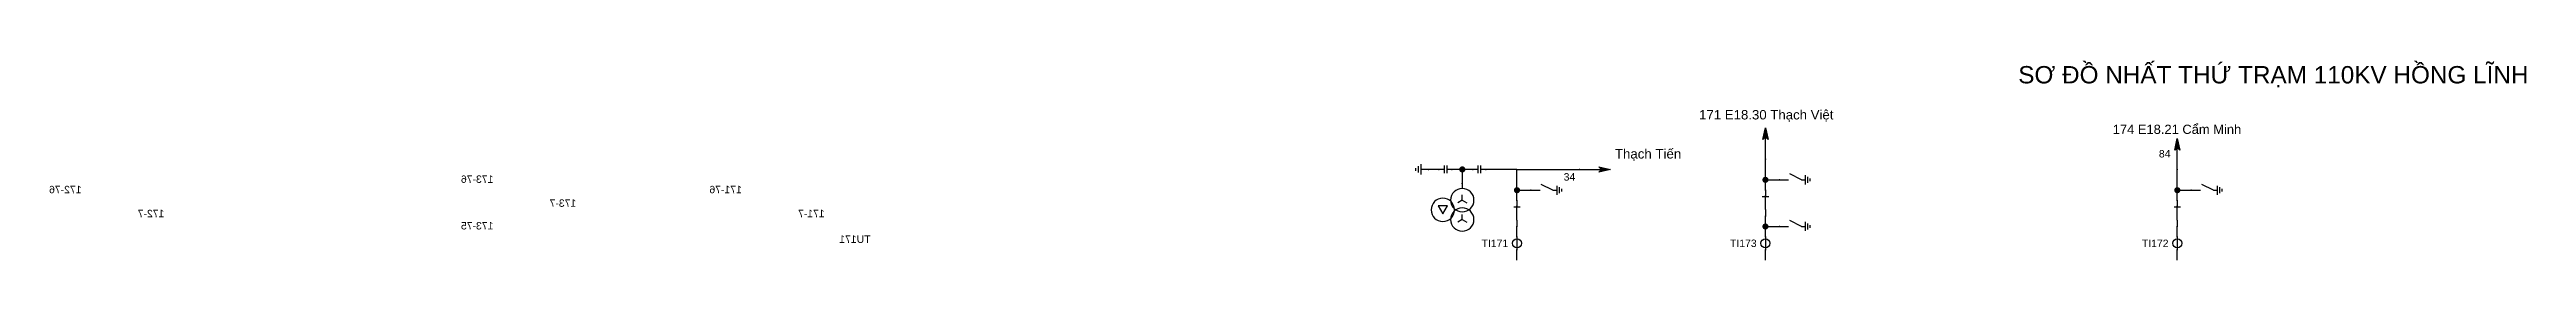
# Model space of a CAD drawing. Header units: millimetres. Extents: x -351 to 411, y 7 to 290.
# Drawn here: x -212.8 to 264.6, y 251.4 to 289.9 of the extents above; entities that cross this region are included whole.
import ezdxf

# ---------------------------------------------------------------- set-up
doc = ezdxf.new("R2010")
doc.units = ezdxf.units.MM
doc.layers.add('GROUND', color=3, linetype='Continuous', lineweight=25)
doc.layers.add('HV_110KV', color=1, linetype='Continuous', lineweight=25)
doc.layers.add('SYM_PORTS', color=8, linetype='Continuous', plot=False)
doc.layers.add('TEXT', color=7, linetype='Continuous')
doc.styles.add('SLD_TEXT', font='arial.ttf')

msp = doc.modelspace()

# ---------------------------------------------------------------- texts
at = {"layer": 'TEXT', "attachment_point": 7, "style": 'SLD_TEXT'}
for s, insert, char_height in [('SƠ ĐỒ NHẤT THỨ TRẠM 110KV HỒNG LĨNH', (166.63, 284.82), 3.354), ('171 E18.30 Thạch Việt', (105.12, 278.19), 1.8216), ('174 E18.21 Cẩm Minh', (184.85, 275.77), 1.781), ('Thạch Tiến', (88.88, 270.63), 1.83), ('84', (193.74, 271.22), 1.437), ('34', (79.01, 266.75), 1.437)]:
    msp.add_mtext(s, dxfattribs=dict(at, insert=insert, char_height=char_height))

# ---------------------------------------------------------------- blocks, each defined once
blk = doc.blocks.new('SYM_CURRENT_TRANSFORMER')
at = {"lineweight": 25}
blk.add_lwpolyline([(0, 1.25), (0, -1.25)], dxfattribs=at)
blk.add_circle((0, 0), 0.875, dxfattribs=at)
at = {"layer": 'SYM_PORTS'}
for p in [(0, 1.25), (0, -1.25)]:
    blk.add_point(p, dxfattribs=at)
blk.add_attdef('DEVICE_CODE', (1.875, -1.75), '', height=2)
at = {"flags": 1}
blk.add_attdef('RATIO', (1.875, -4.75), '', height=2, dxfattribs=at)
blk = doc.blocks.new('SYM_DISCONNECTOR_CLOSED')
at = {"lineweight": 25}
for points in [[(-0.625, 1.25), (0.625, 1.25)], [(0, 2.5), (0, 1.25)], [(0, -1.25), (0, 1.5)], [(0, -1.25), (0, -2.5)]]:
    blk.add_lwpolyline(points, dxfattribs=at)
at = {"layer": 'SYM_PORTS'}
for p in [(0, 2.5), (0, -2.5)]:
    blk.add_point(p, dxfattribs=at)
blk.add_attdef('DEVICE_CODE', (1.625, -0.5), '', height=2)
blk = doc.blocks.new('SYM_EARTHING_SWITCH_OPEN')
at = {"lineweight": 25}
for points in [[(0, -1.25), (-1.125, 1)], [(0, 3), (0, 1.25)], [(-0.875, -2), (0.875, -2)], [(-0.5625, -2.4375), (0.5625, -2.4375)], [(-0.25, -2.875), (0.25, -2.875)], [(0, -1.25), (0, -2)]]:
    blk.add_lwpolyline(points, dxfattribs=at)
at = {"layer": 'SYM_PORTS'}
blk.add_point((0, 3), dxfattribs=at)
blk.add_attdef('DEVICE_CODE', (1.875, 0), '', height=2)
blk = doc.blocks.new('SYM_COUPLING_CAPACITOR')
at = {"lineweight": 25}
for points in [[(-0.75, 0.25), (0.75, 0.25)], [(0, 1.25), (0, 0.25)], [(-0.75, -0.25), (0.75, -0.25)], [(0, -0.25), (0, -1.25)]]:
    blk.add_lwpolyline(points, dxfattribs=at)
at = {"layer": 'SYM_PORTS'}
for p in [(0, 1.25), (0, -1.25)]:
    blk.add_point(p, dxfattribs=at)
blk.add_attdef('DEVICE_CODE', (1.75, -1.75), '', height=2)
blk = doc.blocks.new('SYM_VOLTAGE_TRANSFORMER')
at = {"lineweight": 25}
for points in [[(0, 1.375), (-0.8625, 0.875)], [(0, 4.625), (0, 3.625)], [(0, 1.375), (0, 2.375)], [(0, 1.375), (0.8625, 0.875)], [(0, -2.375), (-0.8625, -2.875)], [(0, -2.375), (0, -1.375)], [(0, -2.375), (0.8625, -2.875)]]:
    blk.add_lwpolyline(points, dxfattribs=at)
blk.add_lwpolyline([(2.875, 0.25), (4.625, 0.25), (3.75, -1.25)], close=True, dxfattribs=at)
for centre in [(0, 1.375), (3.75, -0.5), (0, -2.375)]:
    blk.add_circle(centre, 2.25, dxfattribs=at)
at = {"layer": 'SYM_PORTS'}
blk.add_point((0, 4.625), dxfattribs=at)
blk.add_attdef('DEVICE_CODE', (7, 1.625), '', height=2)
at = {"flags": 1}
blk.add_attdef('RATIO', (7, -1.375), '', height=2, dxfattribs=at)
blk = doc.blocks.new('SYM_GROUND_SYMBOL')
at = {"lineweight": 25}
for points in [[(0, 1.25), (0, -0.25)], [(-1, -0.25), (1, -0.25)], [(-0.625, -0.75), (0.625, -0.75)], [(-0.25, -1.25), (0.25, -1.25)]]:
    blk.add_lwpolyline(points, dxfattribs=at)
at = {"layer": 'SYM_PORTS'}
blk.add_point((0, 1.25), dxfattribs=at)
blk = doc.blocks.new('SYM_LINE_FEEDER_ARROW')
blk.add_hatch(color=7).paths.add_polyline_path([(0, -3), (-0.5, -0.75), (0, -1.25), (0.5, -0.75)])
at = {"lineweight": 25}
blk.add_lwpolyline([(0, 3), (0, -1.25)], dxfattribs=at)
blk.add_lwpolyline([(0, -3), (-0.5, -0.75), (0, -1.25), (0.5, -0.75)], close=True, dxfattribs=at)
at = {"layer": 'SYM_PORTS'}
blk.add_point((0, 3), dxfattribs=at)
blk.add_attdef('LINE_NAME', (1.5, 0), '', height=2)

# ---------------------------------------------------------------- hatches: boundary and pattern name
at = {"layer": 'HV_110KV'}
h = msp.add_hatch(color=7, dxfattribs=at)
edge = h.paths.add_edge_path()
edge.add_arc((59.47, 268.93), 0.6, 0, 360)
h = msp.add_hatch(color=7, dxfattribs=at)
edge = h.paths.add_edge_path()
edge.add_arc((117.9, 266.92), 0.6, 0, 360)
h = msp.add_hatch(color=7, dxfattribs=at)
edge = h.paths.add_edge_path()
edge.add_arc((70.01, 264.91), 0.6, 0, 360)
h = msp.add_hatch(color=7, dxfattribs=at)
edge = h.paths.add_edge_path()
edge.add_arc((197.29, 264.91), 0.6, 0, 360)
h = msp.add_hatch(color=7, dxfattribs=at)
edge = h.paths.add_edge_path()
edge.add_arc((117.9, 257.9), 0.6, 0, 360)

# ---------------------------------------------------------------- linework, layer by layer
at = {"layer": 'GROUND'}
msp.add_lwpolyline([(54.96, 268.93), (52.96, 268.93)], dxfattribs=at)
at = {"layer": 'HV_110KV'}
for points in [[(59.47, 268.93), (57.46, 268.93)], [(61.48, 268.93), (59.47, 268.93)], [(59.47, 268.93), (59.47, 266.23)], [(70.01, 268.93), (63.98, 268.93)], [(70.01, 264.91), (70.01, 268.93)], [(70.01, 268.93), (82.06, 268.93)], [(117.9, 266.92), (117.9, 270.94)], [(197.29, 264.91), (197.29, 268.93)], [(70.01, 262.9), (70.01, 264.91)], [(70.01, 264.91), (72.7, 264.91)], [(117.9, 264.91), (117.9, 266.92)], [(117.9, 266.92), (120.59, 266.92)], [(197.29, 262.9), (197.29, 264.91)], [(197.29, 264.91), (199.99, 264.91)], [(70.01, 255.89), (70.01, 257.9)], [(117.9, 257.9), (117.9, 259.91)], [(117.9, 255.89), (117.9, 257.9)], [(117.9, 257.9), (120.59, 257.9)], [(197.29, 255.89), (197.29, 257.9)], [(70.01, 251.38), (70.01, 253.39)], [(117.9, 251.38), (117.9, 253.39)], [(197.29, 251.38), (197.29, 253.39)]]:
    msp.add_lwpolyline(points, dxfattribs=at)

# ---------------------------------------------------------------- block references
at = {"layer": 'GROUND', "rotation": 270}
msp.add_blockref('SYM_GROUND_SYMBOL', (51.71, 268.93), dxfattribs=at)
at = {"layer": 'HV_110KV'}
for name, p, rotation in [('SYM_LINE_FEEDER_ARROW', (117.9, 273.94), 180), ('SYM_LINE_FEEDER_ARROW', (197.29, 271.93), 180), ('SYM_COUPLING_CAPACITOR', (56.21, 268.93), 270), ('SYM_COUPLING_CAPACITOR', (62.73, 268.93), 270), ('SYM_LINE_FEEDER_ARROW', (85.06, 268.93), 90)]:
    msp.add_blockref(name, p, dxfattribs=dict(at, rotation=rotation))
ref = msp.add_blockref('SYM_EARTHING_SWITCH_OPEN', (123.59, 266.92), dxfattribs=dict(at, xscale=-1, rotation=90))
ref.add_attrib('DEVICE_CODE', '173-76', (127.29, 266.33), dxfattribs={"layer": 'TEXT', "extrusion": (0, 0, -1), "height": 1.437, "style": 'SLD_TEXT'})
ref = msp.add_blockref('SYM_EARTHING_SWITCH_OPEN', (202.99, 264.91), dxfattribs=dict(at, xscale=-1, rotation=90))
ref.add_attrib('DEVICE_CODE', '172-76', (206.68, 264.32), dxfattribs={"layer": 'TEXT', "extrusion": (0, 0, -1), "height": 1.437, "style": 'SLD_TEXT'})
ref = msp.add_blockref('SYM_DISCONNECTOR_CLOSED', (197.29, 260.4), dxfattribs=dict(at, xscale=-1))
ref.add_attrib('DEVICE_CODE', '172-7', (190.71, 259.68), dxfattribs={"layer": 'TEXT', "extrusion": (0, 0, -1), "height": 1.437, "style": 'SLD_TEXT'})
ref = msp.add_blockref('SYM_DISCONNECTOR_CLOSED', (117.9, 262.41), dxfattribs=dict(at, xscale=-1))
ref.add_attrib('DEVICE_CODE', '173-7', (111.32, 261.7), dxfattribs={"layer": 'TEXT', "extrusion": (0, 0, -1), "height": 1.437, "style": 'SLD_TEXT'})
ref = msp.add_blockref('SYM_EARTHING_SWITCH_OPEN', (75.7, 264.91), dxfattribs=dict(at, xscale=-1, rotation=90))
ref.add_attrib('DEVICE_CODE', '171-76', (79.4, 264.32), dxfattribs={"layer": 'TEXT', "extrusion": (0, 0, -1), "height": 1.437, "style": 'SLD_TEXT'})
ref = msp.add_blockref('SYM_DISCONNECTOR_CLOSED', (70.01, 260.4), dxfattribs=dict(at, xscale=-1))
ref.add_attrib('DEVICE_CODE', '171-7', (63.43, 259.68), dxfattribs={"layer": 'TEXT', "extrusion": (0, 0, -1), "height": 1.437, "style": 'SLD_TEXT'})
ref = msp.add_blockref('SYM_VOLTAGE_TRANSFORMER', (59.47, 261.61), dxfattribs=dict(at, xscale=-1))
ref.add_attrib('DEVICE_CODE', 'TU171', (54.59, 254.72), dxfattribs={"layer": 'TEXT', "extrusion": (0, 0, -1), "height": 1.437, "style": 'SLD_TEXT'})
ref = msp.add_blockref('SYM_EARTHING_SWITCH_OPEN', (123.59, 257.9), dxfattribs=dict(at, xscale=-1, rotation=90))
ref.add_attrib('DEVICE_CODE', '173-75', (127.29, 257.32), dxfattribs={"layer": 'TEXT', "extrusion": (0, 0, -1), "height": 1.437, "style": 'SLD_TEXT'})
ref = msp.add_blockref('SYM_CURRENT_TRANSFORMER', (70.01, 254.64), dxfattribs=at)
ref.add_attrib('DEVICE_CODE', 'TI171', (63.18, 253.92), dxfattribs={"layer": 'TEXT', "height": 1.437, "style": 'SLD_TEXT'})
ref = msp.add_blockref('SYM_CURRENT_TRANSFORMER', (117.9, 254.64), dxfattribs=at)
ref.add_attrib('DEVICE_CODE', 'TI173', (111.07, 253.93), dxfattribs={"layer": 'TEXT', "height": 1.437, "style": 'SLD_TEXT'})
ref = msp.add_blockref('SYM_CURRENT_TRANSFORMER', (197.29, 254.64), dxfattribs=at)
ref.add_attrib('DEVICE_CODE', 'TI172', (190.46, 253.92), dxfattribs={"layer": 'TEXT', "height": 1.437, "style": 'SLD_TEXT'})

msp.set_redraw_order([(e.dxf.handle, doc.entitydb.next_handle()) for e in msp.query("TEXT MTEXT ATTDEF DIMENSION ARC_DIMENSION")])  # texts and dimensions are drawn at this point

doc.saveas('drawing.dxf')
